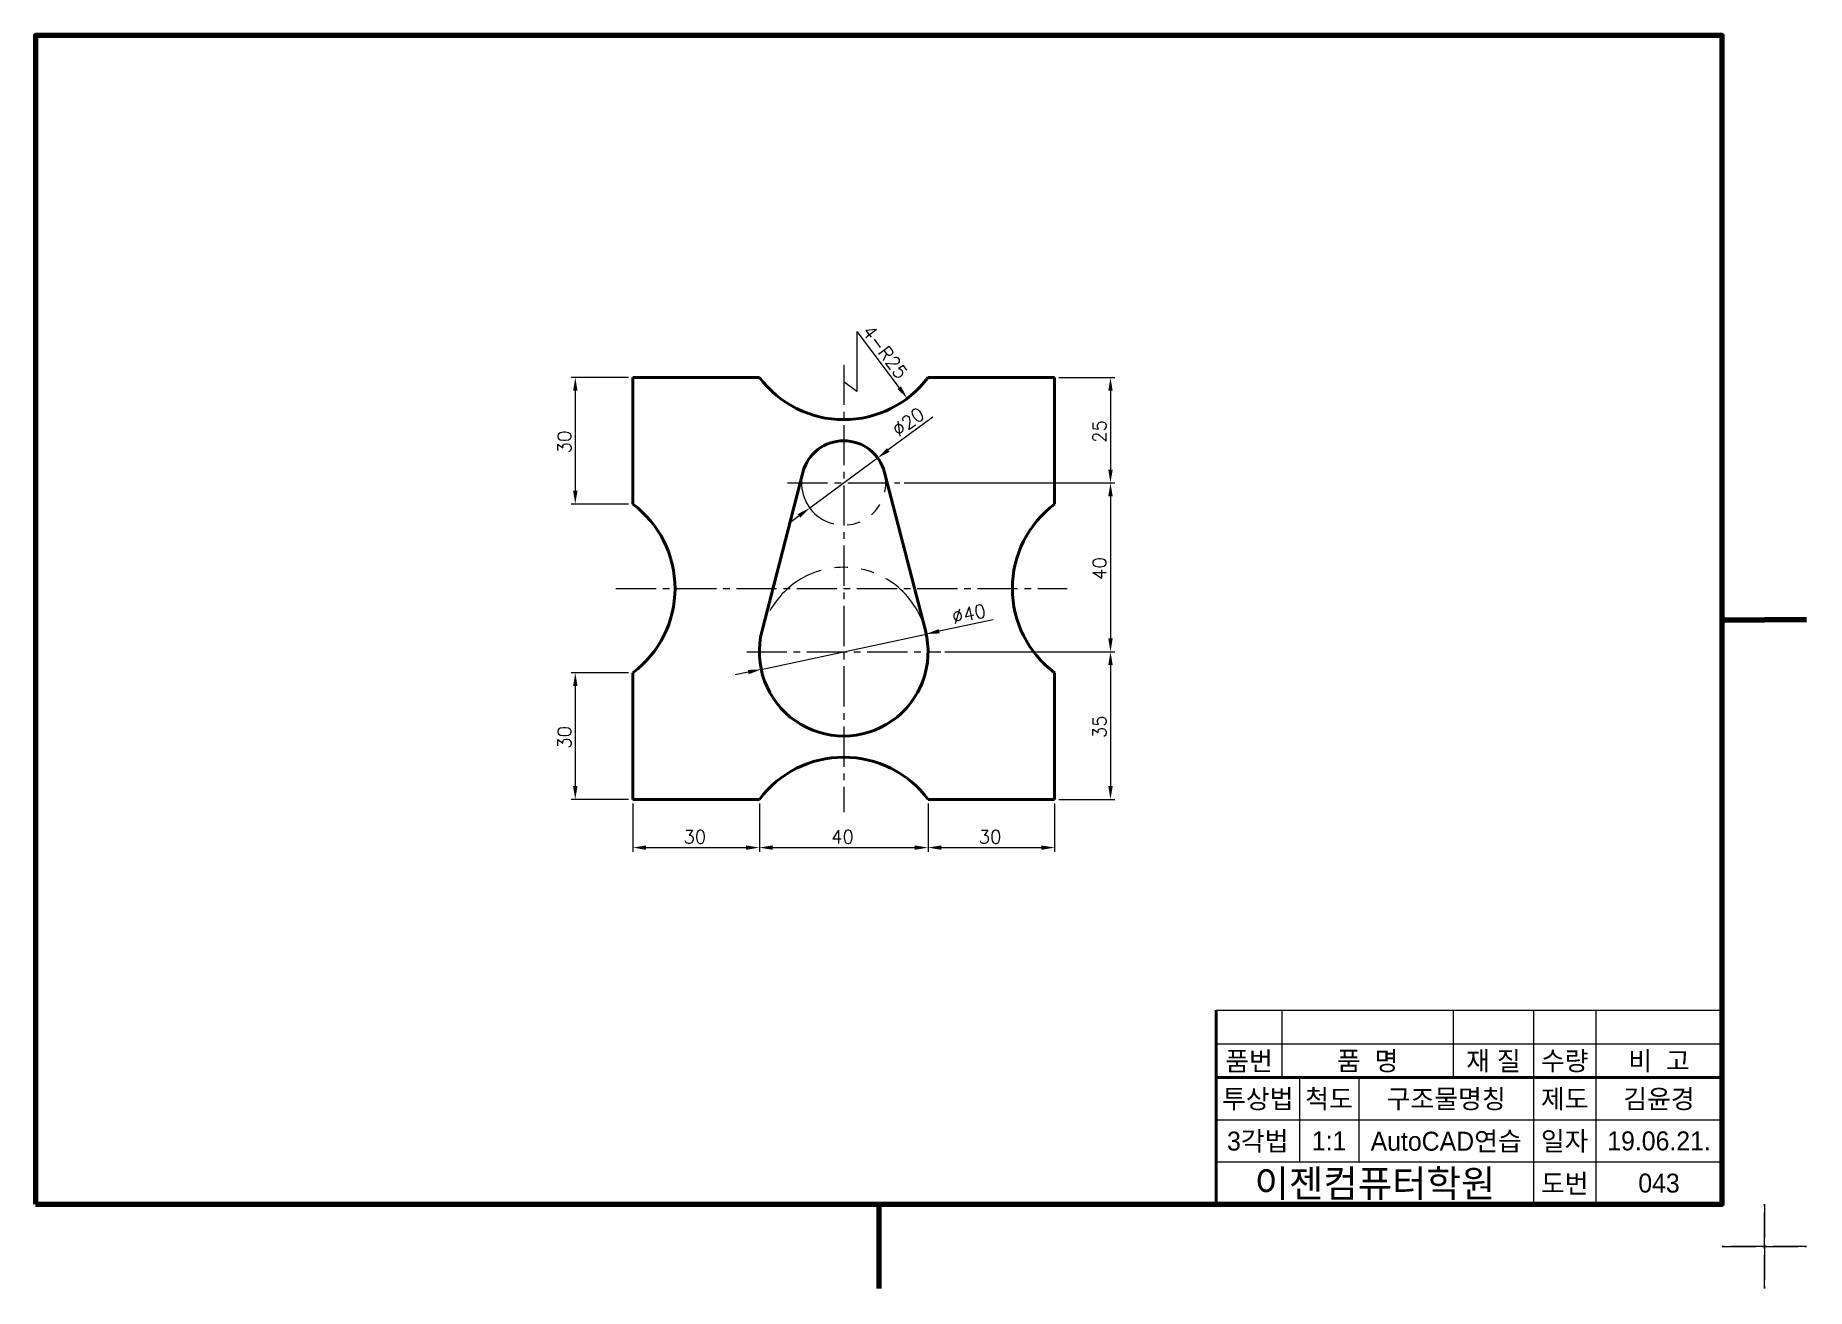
# Model space of a CAD drawing. Header units: millimetres. Extents: x 0 to 4210, y 0 to 2980.
# Drawn here: x 850 to 1270, y 1178 to 1475 of the extents above; entities that cross this region are included whole.
import ezdxf
from ezdxf.enums import TextEntityAlignment as Align

# ---------------------------------------------------------------- set-up
doc = ezdxf.new("R2010")
doc.units = ezdxf.units.MM
doc.linetypes.add('CENTER2', pattern=[28.575, 19.05, -3.175, 3.175, -3.175])
doc.linetypes.add('PHANTOM2', pattern=[31.75, 15.875, -3.175, 3.175, -3.175, 3.175, -3.175])
for name, color, linetype, lineweight in [('가는선', 1, 'Continuous', 13), ('가상선', 1, 'PHANTOM2', 13), ('구분선', 1, 'PHANTOM2', 13), ('문자', 2, 'Continuous', 20), ('외곽선', 4, 'Continuous', 70), ('외형선', 3, 'Continuous', 40), ('중심선', 1, 'CENTER2', 13), ('치수선', 1, 'Continuous', 13)]:
    doc.layers.add(name, color=color, linetype=linetype, lineweight=lineweight)
doc.styles.get("Standard").update_dxf_attribs({"font": 'romans.shx'})
doc.styles.add('한글', font='')
doc.styles.get('한글').set_extended_font_data('Gulim')

msp = doc.modelspace()

# ---------------------------------------------------------------- texts
at = {"layer": '문자', "ltscale": 0.5}
for s, rotation, p in [('4-R25', 307.0739, (1045.85, 1404.77)), ('∅20', 36.3939, (1054.64, 1379.75)), ('25', 90, (1103.93, 1378.44)), ('30', 90, (977.02, 1375.94)), ('40', 90, (1103.93, 1345.94)), ('∅40', 12.0803, (1067.71, 1335.54)), ('30', 90, (977.02, 1305.94)), ('35', 90, (1103.93, 1308.44))]:
    msp.add_text(s, height=3.15, rotation=rotation, dxfattribs=at).set_placement(p)
for s, p in [('30', (1003.67, 1283.51)), ('40', (1038.67, 1283.51)), ('30', (1073.67, 1283.51))]:
    msp.add_text(s, height=3.15, dxfattribs=at).set_placement(p)
at = {"layer": '문자', "ltscale": 0.5, "style": '한글'}
for s, height, p in [('품번', 4.5, (1137.79, 1232)), ('품  명', 4.5, (1165.9, 1232)), ('재 질', 4.5, (1195.75, 1232)), ('수량', 4.5, (1212.64, 1232)), ('비  고', 4.5, (1235.01, 1232)), ('투상법', 4.5, (1139.86, 1223)), ('척도', 4.5, (1156.76, 1223)), ('구조물명칭', 4.5, (1184.54, 1223)), ('제도', 4.5, (1212.64, 1223)), ('김윤경', 4.5, (1235.01, 1223)), ('3각법', 4.5, (1139.86, 1213)), ('1:1', 4.5, (1156.76, 1213)), ('AutoCAD연습', 4.5, (1184.54, 1213)), ('일자', 4.5, (1212.64, 1213)), ('19.06.21.', 4.5, (1235.01, 1213)), ('이젠컴퓨터학원', 6.5, (1167.64, 1203)), ('도번', 4.5, (1212.64, 1203)), ('043', 4.5, (1235.01, 1203))]:
    msp.add_text(s, height=height, dxfattribs=at).set_placement(p, align=Align.MIDDLE)

# ---------------------------------------------------------------- linework, layer by layer
at = {"layer": '가는선', "ltscale": 0.5}
for p, q in [((1130, 1244), (1250, 1244)), ((1145.58, 1244), (1145.58, 1228)), ((1186.22, 1244), (1186.22, 1228)), ((1205.27, 1244), (1205.27, 1198)), ((1220.01, 1244), (1220.01, 1198)), ((1130, 1236), (1250, 1236)), ((1149.73, 1228), (1149.73, 1208)), ((1163.8, 1228), (1163.8, 1208)), ((1130, 1218), (1250, 1218)), ((1130, 1208), (1250, 1208))]:
    msp.add_line(p, q, dxfattribs=at)
at = {"layer": '가상선'}
for centre, radius, start, end in [((1041.67, 1368.94), 10, 165.5225, 14.4775), ((1041.67, 1328.94), 20, 14.4775, 165.5225)]:
    msp.add_arc(centre, radius, start, end, dxfattribs=at)
at = {"layer": '구분선', "ltscale": 0.5}
for points in [[(1250, 1188), (1260, 1188), (1260, 1198)], [(1250, 1188), (1260, 1188), (1260, 1198)], [(1260, 1198), (1260, 1188), (1270, 1188)], [(1260, 1198), (1260, 1188), (1270, 1188)], [(1260, 1198), (1260, 1188), (1270, 1188)], [(1260, 1198), (1260, 1188), (1270, 1188)], [(1260, 1178), (1260, 1188), (1250, 1188)], [(1270, 1188), (1260, 1188), (1260, 1178)], [(1270, 1188), (1260, 1188), (1260, 1178)]]:
    msp.add_lwpolyline(points, dxfattribs=at)
at = {"layer": '외곽선', "ltscale": 0.5}
for p, q in [((1250, 1336.5), (1260, 1336.5)), ((1270, 1336.5), (1260, 1336.5)), ((1270, 1336.5), (1260, 1336.5)), ((1250, 1198), (1250, 1244)), ((1050, 1198), (1050, 1188)), ((1050, 1198), (1050, 1188)), ((1050, 1188), (1050, 1178))]:
    msp.add_line(p, q, dxfattribs=at)
msp.add_lwpolyline([(850, 1198), (1250, 1198), (1250, 1475), (850, 1475)], close=True, dxfattribs=at)
at = {"layer": '외형선', "ltscale": 0.5}
for p, q in [((1021.67, 1393.94), (991.67, 1393.94)), ((991.67, 1393.94), (991.67, 1363.94)), ((1091.67, 1393.94), (1061.67, 1393.94)), ((1091.67, 1363.94), (1091.67, 1393.94)), ((1031.99, 1371.44), (1022.3, 1333.94)), ((1051.35, 1371.44), (1061.03, 1333.94)), ((991.67, 1323.94), (991.67, 1293.94)), ((1091.67, 1323.94), (1091.67, 1293.94)), ((991.67, 1293.94), (1021.67, 1293.94)), ((1091.67, 1293.94), (1061.67, 1293.94)), ((1130, 1244), (1130, 1236)), ((1130, 1236), (1130, 1228)), ((1130, 1228), (1250, 1228)), ((1130, 1228), (1130, 1208)), ((1130, 1208), (1130, 1198))]:
    msp.add_line(p, q, dxfattribs=at)
for centre, radius, start, end in [((1041.67, 1408.94), 25, 216.8699, 323.1301), ((1041.67, 1368.94), 10, 14.4775, 165.5225), ((976.67, 1343.94), 25, 306.8699, 53.1301), ((1106.67, 1343.94), 25, 126.8699, 233.1301), ((1041.67, 1328.94), 20, 165.5225, 14.4775), ((1041.67, 1278.94), 25, 36.8699, 143.1301)]:
    msp.add_arc(centre, radius, start, end, dxfattribs=at)
at = {"layer": '중심선', "ltscale": 0.5}
for p, q in [((1041.67, 1396.94), (1041.67, 1290.94)), ((1028.34, 1368.94), (1055, 1368.94)), ((987.67, 1343.94), (1094.67, 1343.94)), ((1018.67, 1328.94), (1064.67, 1328.94))]:
    msp.add_line(p, q, dxfattribs=at)
at = {"layer": '치수선', "ltscale": 0.5}
for p, q in [((1044.75, 1404.87), (1054.84, 1391.51)), ((1044.75, 1404.87), (1044.75, 1390.63)), ((990.67, 1393.94), (977.02, 1393.94)), ((978.02, 1390.79), (978.02, 1367.09)), ((1044.75, 1390.63), (1041.67, 1392.91)), ((1092.67, 1393.94), (1105.93, 1393.94)), ((1104.93, 1390.79), (1104.93, 1372.09)), ((1062.8, 1384.52), (1052.25, 1376.75)), ((1033.62, 1363.01), (1049.72, 1374.88)), ((1056, 1368.94), (1105.93, 1368.94)), ((1104.93, 1365.79), (1104.93, 1332.09)), ((990.67, 1363.94), (977.02, 1363.94)), ((1031.08, 1361.14), (1028.55, 1359.27)), ((1077.12, 1336.53), (1064.31, 1333.79)), ((1022.11, 1324.76), (1061.23, 1333.13)), ((1065.67, 1328.94), (1105.93, 1328.94)), ((990.67, 1323.94), (977.02, 1323.94)), ((1019.03, 1324.1), (1015.95, 1323.44)), ((1104.93, 1325.79), (1104.93, 1297.09)), ((978.02, 1320.79), (978.02, 1297.09)), ((990.67, 1293.94), (977.02, 1293.94)), ((1092.67, 1293.94), (1105.93, 1293.94)), ((991.67, 1292.94), (991.67, 1281.51)), ((1021.67, 1292.94), (1021.67, 1281.51)), ((1061.67, 1292.94), (1061.67, 1281.51)), ((1091.67, 1292.94), (1091.67, 1281.51)), ((994.82, 1282.51), (1018.52, 1282.51)), ((1024.82, 1282.51), (1058.52, 1282.51)), ((1064.82, 1282.51), (1088.52, 1282.51))]:
    msp.add_line(p, q, dxfattribs=at)
for points in [[(977.5, 1390.79), (978.55, 1390.79), (978.02, 1393.94)], [(1055.26, 1391.83), (1054.42, 1391.19), (1056.74, 1389)], [(1104.41, 1390.79), (1105.46, 1390.79), (1104.93, 1393.94)], [(1051.94, 1377.17), (1052.57, 1376.32), (1049.72, 1374.88)], [(1104.41, 1372.09), (1105.46, 1372.09), (1104.93, 1368.94)], [(977.5, 1367.09), (978.55, 1367.09), (978.02, 1363.94)], [(1104.41, 1365.79), (1105.46, 1365.79), (1104.93, 1368.94)], [(1030.77, 1361.56), (1031.4, 1360.72), (1033.62, 1363.01)], [(1064.2, 1334.3), (1064.42, 1333.28), (1061.23, 1333.13)], [(1104.41, 1332.09), (1105.46, 1332.09), (1104.93, 1328.94)], [(1104.41, 1325.79), (1105.46, 1325.79), (1104.93, 1328.94)], [(977.5, 1320.79), (978.55, 1320.79), (978.02, 1323.94)], [(1018.92, 1324.61), (1019.14, 1323.59), (1022.11, 1324.76)], [(977.5, 1297.09), (978.55, 1297.09), (978.02, 1293.94)], [(1104.41, 1297.09), (1105.46, 1297.09), (1104.93, 1293.94)], [(994.82, 1283.03), (994.82, 1281.98), (991.67, 1282.51)], [(1018.52, 1283.03), (1018.52, 1281.98), (1021.67, 1282.51)], [(1024.82, 1283.03), (1024.82, 1281.98), (1021.67, 1282.51)], [(1058.52, 1283.03), (1058.52, 1281.98), (1061.67, 1282.51)], [(1064.82, 1283.03), (1064.82, 1281.98), (1061.67, 1282.51)], [(1088.52, 1283.03), (1088.52, 1281.98), (1091.67, 1282.51)]]:
    msp.add_solid(points, dxfattribs=at)

msp.set_redraw_order([(e.dxf.handle, doc.entitydb.next_handle()) for e in msp.query("TEXT MTEXT ATTDEF DIMENSION ARC_DIMENSION")])  # texts and dimensions are drawn at this point

doc.saveas('drawing.dxf')
